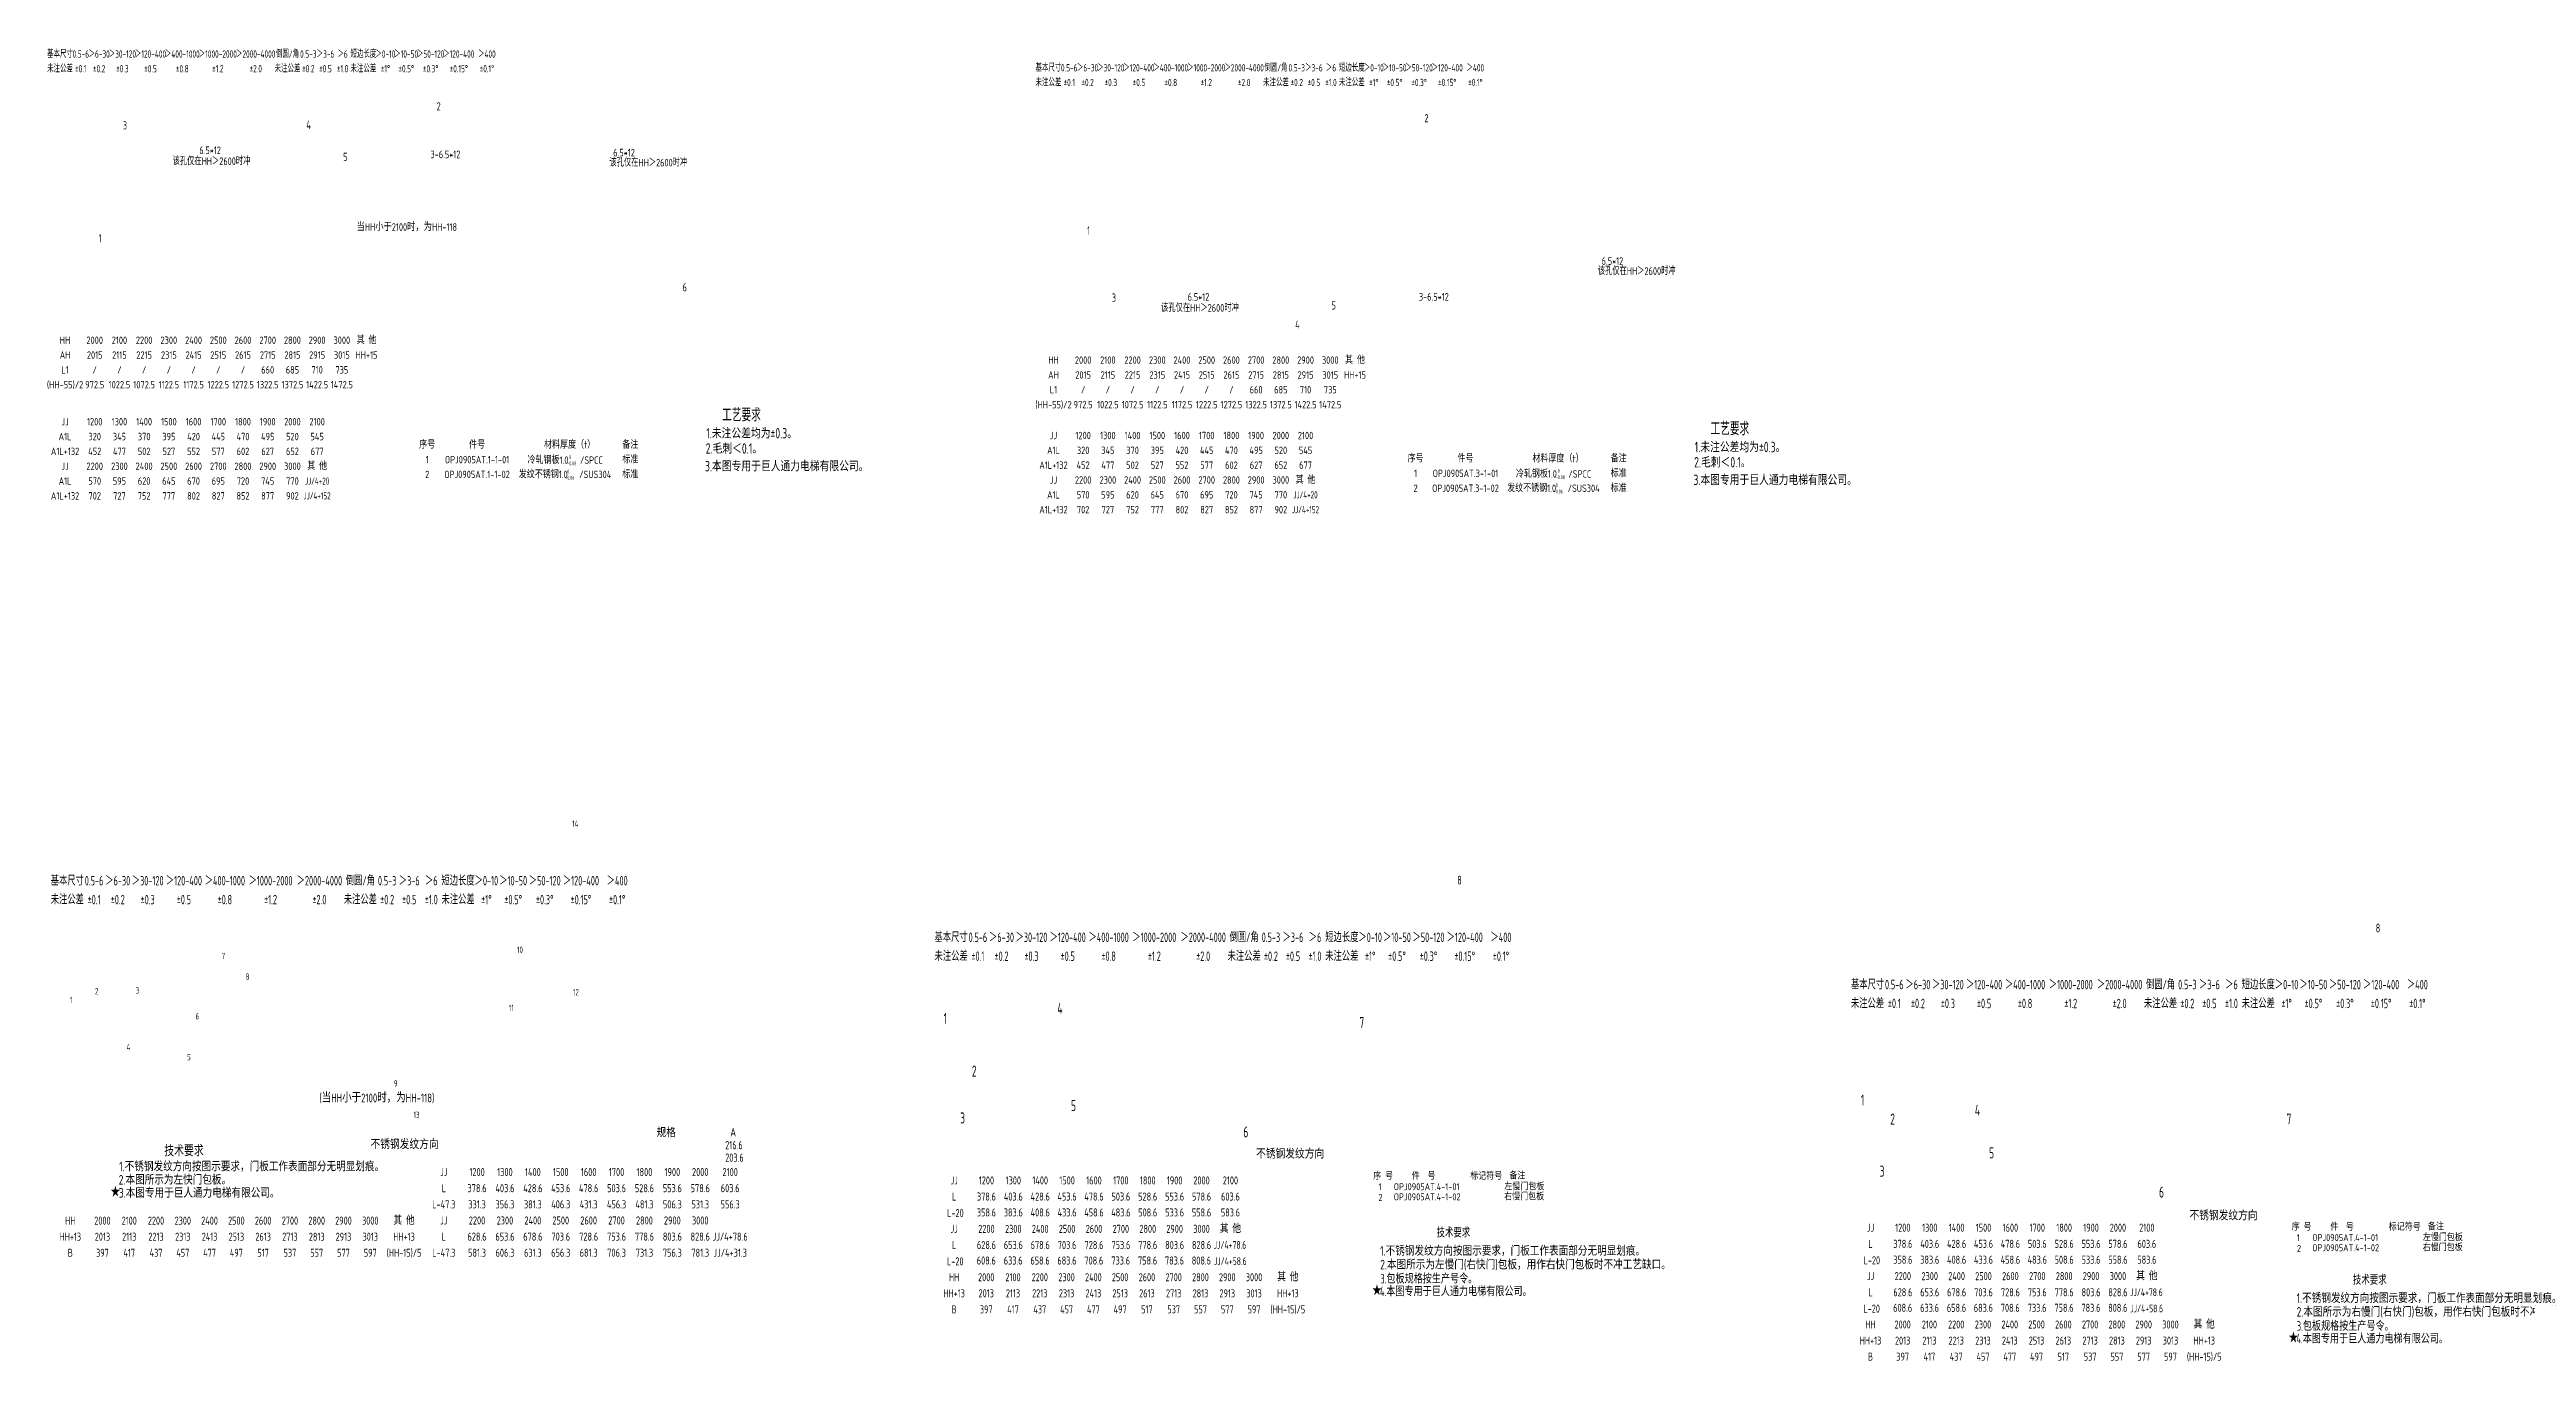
# Model space of a CAD drawing. Header units: inches. Extents: x 14216 to 120088, y -29410 to 23559.
# Drawn here: x 111067 to 120088, y 18782 to 23559 of the extents above; entities that cross this region are included whole.
import ezdxf
from ezdxf.enums import TextEntityAlignment as Align

# ---------------------------------------------------------------- set-up
doc = ezdxf.new("R2010")
doc.units = ezdxf.units.IN
doc.header["$LTSCALE"] = 0.3
doc.header["$MEASUREMENT"] = 0
doc.layers.add('2', color=2, linetype='Continuous')
doc.layers.add('2细实线', color=2, linetype='Continuous')
doc.layers.add('粗实线', color=7, linetype='Continuous', lineweight=30)
doc.styles.add('HZ', font='isocp2.shx', dxfattribs={"width": 0.7, "bigfont": 'hztxt.shx'})

msp = doc.modelspace()

# ---------------------------------------------------------------- texts
at = {"layer": '2', "color": 4, "style": 'HZ', "width": 0.7}
for s, height, p in [('2', 30, (112477.095, 23337.005)), ('3', 30, (111334.421, 23267.649)), ('4', 30, (112002.691, 23269.619)), ('2', 30, (116074.808, 23294.088)), ('5', 30, (112136.752, 23153.13)), ('1', 30, (114845.836, 22884.81)), ('1', 30, (111246.078, 22856.874)), ('6', 30, (113372.775, 22678.019)), ('3', 30, (114936.284, 22640.502)), ('4', 30, (115603.831, 22542.193)), ('5', 30, (115736.509, 22612.131)), ('14', 23.0238, (112970.749, 20728.19)), ('8', 32, (116194.069, 20518.329)), ('8', 32, (119539.042, 20343.725)), ('7', 23.024, (111694.018, 20246.566)), ('10', 23.0238, (112769.998, 20269.319)), ('2', 23.024, (111232.834, 20118.119)), ('3', 23.024, (111381.365, 20121.234)), ('8', 23.024, (111781.702, 20171.769)), ('12', 23.0238, (112973.696, 20114.35)), ('1', 23.024, (111141.536, 20086.542)), ('6', 23.024, (111599.372, 20027.447)), ('11', 23.0238, (112740.306, 20057.382)), ('1', 40, (114323.655, 20010.954)), ('4', 40, (114737.843, 20047.624)), ('7', 40, (115837.549, 19995.806)), ('4', 23.024, (111348.056, 19914.376)), ('5', 23.024, (111568.415, 19878.333)), ('2', 40, (114426.273, 19819.029)), ('9', 23.024, (112321.296, 19782.364)), ('13', 23.0238, (112393.077, 19668.492)), ('3', 40, (114383.825, 19648.226)), ('5', 40, (114787.12, 19693.312)), ('1', 40, (117663.754, 19713.632)), ('2', 40, (117770.989, 19644.162)), ('4', 40, (118079.078, 19677.097)), ('7', 40, (119214.204, 19644.545)), ('6', 40, (115415.054, 19597.303)), ('3', 40, (117732.338, 19454.339)), ('5', 40, (118131.031, 19520.936)), ('6', 40, (118750.029, 19378.333))]:
    msp.add_text(s, height=height, dxfattribs=at).set_placement(p)
at = {"layer": '2', "color": 6, "style": 'HZ'}
for s, height, width, p in [('该孔仅在HH＞2600时冲', 28, 0.7, (111515.38, 23138.093)), ('该孔仅在HH＞2600时冲', 28, 0.7, (113106.237, 23132.961)), ('该孔仅在HH＞2600时冲', 28, 0.7, (116705.994, 22738.251)), ('该孔仅在HH＞2600时冲', 28, 0.7, (115115.137, 22603.907)), ('2.毛刺＜0.1。', 38, 0.75, (113456.914, 22087.178)), ('1.未注公差均为±0.3。', 38, 0.75, (113459.06, 22142.574)), ('1.未注公差均为±0.3。', 38, 0.75, (117058.818, 22092.376)), ('3.本图专用于巨人通力电梯有限公司。', 38, 0.75, (113454.273, 22022.955)), ('3.本图专用于巨人通力电梯有限公司。', 38, 0.75, (117054.03, 21972.757)), ('2.毛刺＜0.1。', 38, 0.75, (117056.672, 22036.98)), ('不锈钢发纹方向', 35, 0.75, (112236.174, 19554.84)), ('1.不锈钢发纹方向按图示要求，门板工作表面部分无明显划痕。', 35, 0.8, (111320.984, 19474.155)), ('不锈钢发纹方向', 35, 0.75, (115461.383, 19520.326)), ('2.本图所示为左快门包板。', 35, 0.8, (111319.111, 19425.719)), ('3.本图专用于巨人通力电梯有限公司。', 35, 0.8, (111319.632, 19377.924)), ('不锈钢发纹方向', 35, 0.75, (118860.716, 19295.635)), ('技术要求', 35, 0.65, (116118.488, 19233.355)), ('1.不锈钢发纹方向按图示要求，门板工作表面部分无明显划痕。', 35, 0.8, (115913.285, 19166.796)), ('2.本图所示为左慢门(右快门)包板，用作右快门包板时不冲工艺缺口。', 35, 0.8, (115913.423, 19116.808)), ('4.本图专用于巨人通力电梯有限公司。', 35, 0.7, (115912.631, 19019.399)), ('3.包板规格按生产号令。', 35, 0.7, (115914.248, 19065.553)), ('技术要求', 35, 0.65, (119456.022, 19061.203)), ('1.不锈钢发纹方向按图示要求，门板工作表面部分无明显划痕。', 35, 0.8, (119250.819, 18994.644)), ('2.本图所示为右慢门(右快门)包板，用作右快门包板时不冲工艺缺口。', 35, 0.8, (119250.957, 18944.655)), ('4.本图专用于巨人通力电梯有限公司。', 35, 0.7, (119250.165, 18847.247)), ('3.包板规格按生产号令。', 35, 0.7, (119251.782, 18893.4))]:
    msp.add_text(s, height=height, dxfattribs=dict(at, width=width)).set_placement(p)
at = {"layer": '2', "color": 6, "style": 'HZ', "width": 0.8}
for s, height, p in [('当HH小于2100时，为HH-118', 28, (112368.311, 22912.487)), ('(当HH小于2100时，为HH-118)', 32, (112259.397, 19741.055))]:
    msp.add_text(s, height=height, dxfattribs=at).set_placement(p, align=Align.MIDDLE_CENTER)
at = {"layer": '2', "style": 'HZ', "width": 0.8}
for s, p in [('序号', (112442.677, 22119.649)), ('件号', (112624.352, 22119.649)), ('材料厚度（t）', (112961.238, 22119.649)), ('备注', (113182.3, 22119.649)), ('2', (112442.677, 22011.649)), ('1', (112442.677, 22065.649)), ('OPJ0905AT.1-1-02', (112624.352, 22011.649)), ('OPJ0905AT.1-1-01', (112624.352, 22065.649)), ('发纹不锈钢1.0   /SUS304 ', (112951.57, 22011.649)), ('冷轧钢板1.0   /SPCC', (112945.056, 22063.709)), ('标准', (113182.3, 22065.649)), ('标准', (113182.3, 22011.649)), ('序号', (116042.434, 22069.451)), ('1', (116042.434, 22015.451)), ('OPJ0905AT.3-1-01', (116224.109, 22015.451)), ('件号', (116224.109, 22069.451)), ('冷轧钢板1.0   /SPCC', (116544.813, 22013.511)), ('材料厚度（t）', (116560.995, 22069.451)), ('标准', (116782.057, 22015.451)), ('备注', (116782.057, 22069.451)), ('2', (116042.434, 21961.451)), ('OPJ0905AT.3-1-02', (116224.109, 21961.451)), ('发纹不锈钢1.0   /SUS304 ', (116551.328, 21961.451)), ('标准', (116782.057, 21961.451))]:
    msp.add_text(s, height=27, dxfattribs=at).set_placement(p, align=Align.MIDDLE_CENTER)
at = {"layer": '2', "style": 'HZ'}
for s, height, width, p in [('规格', 30.4363, 0.85, (113278.117, 19598.506)), ('A', 30.436, 0.85, (113546.462, 19601.216)), ('★', 38, 0.8, (111289.697, 19380.88)), ('序 号', 25.3635, 0.85, (115887.962, 19443.808)), ('1', 25.364, 0.85, (115907.005, 19405.239)), ('OPJ0905AT.4-1-01', 25.36355, 0.85, (115963.007, 19405.239)), ('件  号', 25.3635, 0.85, (116028.534, 19443.808)), ('标记符号', 25.3635, 0.85, (116241.449, 19443.784)), ('右慢门包板', 25.3635, 0.85, (116365.048, 19369.084)), ('左慢门包板', 25.3635, 0.85, (116365.683, 19405.678)), ('备注', 25.3635, 0.85, (116383.894, 19444.927)), ('2 ', 25.3635, 0.85, (115907.067, 19365.994)), ('OPJ0905AT.4-1-02', 25.36355, 0.85, (115962.819, 19368.387)), ('序 号', 25.3635, 0.85, (119233.01, 19258.422)), ('1', 25.364, 0.85, (119252.052, 19219.852)), ('OPJ0905AT.4-1-01', 25.36355, 0.85, (119308.054, 19219.852)), ('件  号', 25.3635, 0.85, (119373.582, 19258.422)), ('标记符号', 25.3635, 0.85, (119586.497, 19258.397)), ('左慢门包板', 25.3635, 0.85, (119710.731, 19220.291)), ('备注', 25.3635, 0.85, (119728.941, 19259.541)), ('2 ', 25.3635, 0.85, (119252.115, 19180.607)), ('OPJ0905AT.4-1-02', 25.36355, 0.85, (119307.867, 19183)), ('右慢门包板', 25.3635, 0.85, (119710.095, 19183.697)), ('★', 38, 0.8, (115884.184, 19022.124)), ('★', 38, 0.8, (119221.717, 18849.972))]:
    msp.add_text(s, height=height, dxfattribs=dict(at, width=width)).set_placement(p)
at = {"layer": '2', "color": 6, "char_height": 28, "attachment_point": 5, "style": 'HZ'}
for s, insert in [('\\A1;6.5*12', (111651.992, 23191.987)), ('\\A1;3-6.5*12', (112509.066, 23177.052)), ('\\A1;6.5*12', (113159.552, 23183.396)), ('\\A1;6.5*12', (116759.309, 22788.686)), ('\\A1;6.5*12', (115251.749, 22657.802)), ('\\A1;3-6.5*12', (116108.824, 22658.142))]:
    msp.add_mtext(s, dxfattribs=dict(at, insert=insert))
at = {"layer": '2', "attachment_point": 1, "style": 'HZ'}
for s, insert, char_height in [(' 0\\P-0.06', (112945.939, 22029.123), 13.728), (' 0\\P-0.08', (112953.163, 22081.561), 13.728), (' 0\\P-0.08', (116552.92, 22031.363), 13.728), (' 0\\P-0.06', (116545.697, 21978.925), 13.728), ('216.6', (113528.16, 19584.696), 30.4363), ('203.6', (113528.16, 19539.042), 30.4363)]:
    msp.add_mtext(s, dxfattribs=dict(at, insert=insert, char_height=char_height))
at = {"layer": '2细实线', "linetype": 'ByBlock', "style": 'HZ', "width": 0.65}
for s, height, p in [('基本尺寸', 26.73, (111105.366, 23542.506)), ('0.5-6', 26.73, (111181.101, 23542.506)), ('＞6-30', 26.73, (111247.926, 23542.506)), ('＞30-120', 26.73, (111332.571, 23542.506)), ('＞120-400', 26.73, (111435.036, 23542.506)), ('＞400-1000', 26.73, (111550.866, 23542.506)), ('＞1000-2000', 26.73, (111680.061, 23542.506)), ('＞2000-4000', 26.73, (111818.166, 23542.506)), ('倒圆/角', 26.73, (111933.996, 23542.506)), ('0.5-3', 26.73, (112009.731, 23542.506)), ('＞3-6', 26.73, (112072.101, 23542.506)), ('＞6', 26.73, (112134.471, 23542.506)), ('短边长度', 26.73, (112210.206, 23542.506)), ('＞0-10', 26.73, (112290.396, 23542.506)), ('＞10-50', 26.73, (112366.131, 23542.506)), ('＞50-120', 26.73, (112455.231, 23542.506)), ('＞120-400', 26.73, (112557.696, 23542.506)), ('＞400', 26.73, (112660.161, 23542.506)), ('未注公差', 26.73, (111105.366, 23489.046)), ('%%p0.1', 26.73, (111181.101, 23489.046)), ('%%p0.2', 26.73, (111247.926, 23489.046)), ('%%p0.3', 26.73, (111332.571, 23489.046)), ('%%p0.5', 26.73, (111435.036, 23489.046)), ('%%p0.8', 26.73, (111550.866, 23489.046)), ('%%p1.2', 26.73, (111680.061, 23489.046)), ('%%p2.0', 26.73, (111818.166, 23489.046)), ('未注公差', 26.73, (111933.996, 23489.046)), ('%%p0.2', 26.73, (112009.731, 23489.046)), ('%%p0.5', 26.73, (112072.101, 23489.046)), ('%%p1.0', 26.73, (112134.471, 23489.046)), ('未注公差', 26.73, (112210.206, 23489.046)), ('%%p1%%d', 26.73, (112290.396, 23489.046)), ('%%p0.5%%d', 26.73, (112366.131, 23489.046)), ('%%p0.3%%d', 26.73, (112455.231, 23489.046)), ('%%p0.15%%d', 26.73, (112557.696, 23489.046)), ('%%p0.1%%d', 26.73, (112660.161, 23489.046)), ('未注公差', 26.73, (114705.124, 23438.848)), ('基本尺寸', 26.73, (114705.124, 23492.308)), ('0.5-6', 26.73, (114780.859, 23492.308)), ('＞6-30', 26.73, (114847.684, 23492.308)), ('＞30-120', 26.73, (114932.329, 23492.308)), ('＞120-400', 26.73, (115034.794, 23492.308)), ('＞400-1000', 26.73, (115150.624, 23492.308)), ('＞1000-2000', 26.73, (115279.819, 23492.308)), ('＞2000-4000', 26.73, (115417.924, 23492.308)), ('未注公差', 26.73, (115533.754, 23438.848)), ('倒圆/角', 26.73, (115533.754, 23492.308)), ('0.5-3', 26.73, (115609.489, 23492.308)), ('＞3-6', 26.73, (115671.859, 23492.308)), ('＞6', 26.73, (115734.229, 23492.308)), ('未注公差', 26.73, (115809.964, 23438.848)), ('短边长度', 26.73, (115809.964, 23492.308)), ('＞0-10', 26.73, (115890.154, 23492.308)), ('＞10-50', 26.73, (115965.889, 23492.308)), ('＞50-120', 26.73, (116054.989, 23492.308)), ('＞120-400', 26.73, (116157.454, 23492.308)), ('＞400', 26.73, (116259.919, 23492.308)), ('%%p0.1', 26.73, (114780.859, 23438.848)), ('%%p0.2', 26.73, (114847.684, 23438.848)), ('%%p0.3', 26.73, (114932.329, 23438.848)), ('%%p0.5', 26.73, (115034.794, 23438.848)), ('%%p0.8', 26.73, (115150.624, 23438.848)), ('%%p1.2', 26.73, (115279.819, 23438.848)), ('%%p2.0', 26.73, (115417.924, 23438.848)), ('%%p0.2', 26.73, (115609.489, 23438.848)), ('%%p0.5', 26.73, (115671.859, 23438.848)), ('%%p1.0', 26.73, (115734.229, 23438.848)), ('%%p1%%d', 26.73, (115890.154, 23438.848)), ('%%p0.5%%d', 26.73, (115965.889, 23438.848)), ('%%p0.3%%d', 26.73, (116054.989, 23438.848)), ('%%p0.15%%d', 26.73, (116157.454, 23438.848)), ('%%p0.1%%d', 26.73, (116259.919, 23438.848)), ('未注公差', 34.4278, (111132.012, 20463.427)), ('基本尺寸', 34.4278, (111132.012, 20532.283)), ('0.5-6', 34.4278, (111229.557, 20532.283)), ('%%p0.1', 34.4278, (111229.557, 20463.427)), ('＞6-30', 34.4278, (111315.626, 20532.283)), ('%%p0.2', 34.4278, (111315.626, 20463.427)), ('＞30-120', 34.4278, (111424.648, 20532.283)), ('%%p0.3', 34.4278, (111424.648, 20463.427)), ('＞120-400', 34.4278, (111556.621, 20532.283)), ('%%p0.5', 34.4278, (111556.621, 20463.427)), ('＞400-1000', 34.4278, (111705.808, 20532.283)), ('%%p0.8', 34.4278, (111705.808, 20463.427)), ('＞1000-2000', 34.4278, (111872.208, 20532.283)), ('%%p1.2', 34.4278, (111872.208, 20463.427)), ('＞2000-4000', 34.4278, (112050.085, 20532.283)), ('%%p2.0', 34.4278, (112050.085, 20463.427)), ('未注公差', 34.4278, (112199.272, 20463.427)), ('倒圆/角', 34.4278, (112199.272, 20532.283)), ('0.5-3', 34.4278, (112296.817, 20532.283)), ('%%p0.2', 34.4278, (112296.817, 20463.427)), ('＞3-6', 34.4278, (112377.149, 20532.283)), ('%%p0.5', 34.4278, (112377.149, 20463.427)), ('%%p1.0', 34.4278, (112457.48, 20463.427)), ('＞6', 34.4278, (112457.48, 20532.283)), ('未注公差', 34.4278, (112555.026, 20463.427)), ('短边长度', 34.4278, (112555.026, 20532.283)), ('＞0-10', 34.4278, (112658.309, 20532.283)), ('%%p1%%d', 34.4278, (112658.309, 20463.427)), ('＞10-50', 34.4278, (112755.854, 20532.283)), ('%%p0.5%%d', 34.4278, (112755.854, 20463.427)), ('＞50-120', 34.4278, (112870.613, 20532.283)), ('%%p0.3%%d', 34.4278, (112870.613, 20463.427)), ('＞120-400', 34.4278, (113002.587, 20532.283)), ('%%p0.15%%d', 34.4278, (113002.587, 20463.427)), ('＞400', 34.4278, (113134.56, 20532.283)), ('%%p0.1%%d', 34.4278, (113134.56, 20463.427)), ('基本尺寸', 34.4278, (114350.674, 20326.232)), ('0.5-6', 34.4278, (114448.22, 20326.232)), ('＞6-30', 34.4278, (114534.289, 20326.232)), ('＞30-120', 34.4278, (114643.31, 20326.232)), ('＞120-400', 34.4278, (114775.283, 20326.232)), ('＞400-1000', 34.4278, (114924.47, 20326.232)), ('＞1000-2000', 34.4278, (115090.871, 20326.232)), ('＞2000-4000', 34.4278, (115268.748, 20326.232)), ('倒圆/角', 34.4278, (115417.935, 20326.232)), ('0.5-3', 34.4278, (115515.48, 20326.232)), ('＞3-6', 34.4278, (115595.812, 20326.232)), ('＞6', 34.4278, (115676.143, 20326.232)), ('短边长度', 34.4278, (115773.688, 20326.232)), ('＞0-10', 34.4278, (115876.972, 20326.232)), ('＞10-50', 34.4278, (115974.517, 20326.232)), ('＞50-120', 34.4278, (116089.276, 20326.232)), ('＞120-400', 34.4278, (116221.249, 20326.232)), ('＞400', 34.4278, (116353.222, 20326.232)), ('未注公差', 34.4278, (114350.674, 20257.376)), ('%%p0.1', 34.4278, (114448.22, 20257.376)), ('%%p0.2', 34.4278, (114534.289, 20257.376)), ('%%p0.3', 34.4278, (114643.31, 20257.376)), ('%%p0.5', 34.4278, (114775.283, 20257.376)), ('%%p0.8', 34.4278, (114924.47, 20257.376)), ('%%p1.2', 34.4278, (115090.871, 20257.376)), ('%%p2.0', 34.4278, (115268.748, 20257.376)), ('未注公差', 34.4278, (115417.935, 20257.376)), ('%%p0.2', 34.4278, (115515.48, 20257.376)), ('%%p0.5', 34.4278, (115595.812, 20257.376)), ('%%p1.0', 34.4278, (115676.143, 20257.376)), ('未注公差', 34.4278, (115773.688, 20257.376)), ('%%p1%%d', 34.4278, (115876.972, 20257.376)), ('%%p0.5%%d', 34.4278, (115974.517, 20257.376)), ('%%p0.3%%d', 34.4278, (116089.276, 20257.376)), ('%%p0.15%%d', 34.4278, (116221.249, 20257.376)), ('%%p0.1%%d', 34.4278, (116353.222, 20257.376)), ('基本尺寸', 34.4278, (117688.208, 20154.08)), ('0.5-6', 34.4278, (117785.753, 20154.08)), ('＞6-30', 34.4278, (117871.823, 20154.08)), ('＞30-120', 34.4278, (117980.844, 20154.08)), ('＞120-400', 34.4278, (118112.817, 20154.08)), ('＞400-1000', 34.4278, (118262.004, 20154.08)), ('＞1000-2000', 34.4278, (118428.405, 20154.08)), ('＞2000-4000', 34.4278, (118606.282, 20154.08)), ('倒圆/角', 34.4278, (118755.468, 20154.08)), ('0.5-3', 34.4278, (118853.014, 20154.08)), ('＞3-6', 34.4278, (118933.345, 20154.08)), ('＞6', 34.4278, (119013.677, 20154.08)), ('短边长度', 34.4278, (119111.222, 20154.08)), ('＞0-10', 34.4278, (119214.505, 20154.08)), ('＞10-50', 34.4278, (119312.051, 20154.08)), ('＞50-120', 34.4278, (119426.81, 20154.08)), ('＞120-400', 34.4278, (119558.783, 20154.08)), ('＞400', 34.4278, (119690.756, 20154.08)), ('未注公差', 34.4278, (117688.208, 20085.224)), ('%%p0.1', 34.4278, (117785.753, 20085.224)), ('%%p0.2', 34.4278, (117871.823, 20085.224)), ('%%p0.3', 34.4278, (117980.844, 20085.224)), ('%%p0.5', 34.4278, (118112.817, 20085.224)), ('%%p0.8', 34.4278, (118262.004, 20085.224)), ('%%p1.2', 34.4278, (118428.405, 20085.224)), ('%%p2.0', 34.4278, (118606.282, 20085.224)), ('未注公差', 34.4278, (118755.468, 20085.224)), ('%%p0.2', 34.4278, (118853.014, 20085.224)), ('%%p0.5', 34.4278, (118933.345, 20085.224)), ('%%p1.0', 34.4278, (119013.677, 20085.224)), ('未注公差', 34.4278, (119111.222, 20085.224)), ('%%p1%%d', 34.4278, (119214.505, 20085.224)), ('%%p0.5%%d', 34.4278, (119312.051, 20085.224)), ('%%p0.3%%d', 34.4278, (119426.81, 20085.224)), ('%%p0.15%%d', 34.4278, (119558.783, 20085.224)), ('%%p0.1%%d', 34.4278, (119690.756, 20085.224))]:
    msp.add_text(s, height=height, dxfattribs=at).set_placement(p, align=Align.MIDDLE_CENTER)
at = {"layer": '2细实线', "style": 'HZ'}
for s, height, width, p in [('HH', 27, 0.8, (111123.816, 22500.433)), ('2000', 27, 0.8, (111231.816, 22500.433)), ('2100', 27, 0.8, (111321.816, 22500.433)), ('2200', 27, 0.8, (111411.816, 22500.433)), ('2300', 27, 0.8, (111501.816, 22500.433)), ('2400', 27, 0.8, (111591.816, 22500.433)), ('2500', 27, 0.8, (111681.816, 22500.433)), ('2600', 27, 0.8, (111771.816, 22500.433)), ('2700', 27, 0.8, (111861.816, 22500.433)), ('2800', 27, 0.8, (111951.816, 22500.433)), ('2900', 27, 0.8, (112041.816, 22500.433)), ('3000', 27, 0.8, (112131.816, 22500.433)), ('其 他', 27, 0.8, (112221.816, 22500.433)), ('AH', 27, 0.8, (111123.816, 22446.433)), ('L1', 27, 0.8, (111123.816, 22392.433)), ('2015', 27, 0.8, (111231.816, 22446.433)), ('/', 27, 0.8, (111231.816, 22392.433)), ('2115', 27, 0.8, (111321.816, 22446.433)), ('/', 27, 0.8, (111321.816, 22392.433)), ('2215', 27, 0.8, (111411.816, 22446.433)), ('/', 27, 0.8, (111411.816, 22392.433)), ('2315', 27, 0.8, (111501.816, 22446.433)), ('/', 27, 0.8, (111501.816, 22392.433)), ('2415', 27, 0.8, (111591.816, 22446.433)), ('/', 27, 0.8, (111591.816, 22392.433)), ('2515', 27, 0.8, (111681.816, 22446.433)), ('/', 27, 0.8, (111681.816, 22392.433)), ('2615', 27, 0.8, (111771.816, 22446.433)), ('/', 27, 0.8, (111771.816, 22392.433)), ('2715', 27, 0.8, (111861.816, 22446.433)), ('660', 27, 0.8, (111861.816, 22392.433)), ('2815', 27, 0.8, (111951.816, 22446.433)), ('685', 27, 0.8, (111951.816, 22392.433)), ('2915', 27, 0.8, (112041.816, 22446.433)), ('710', 27, 0.8, (112041.816, 22392.433)), ('3015', 27, 0.8, (112131.816, 22446.433)), ('735', 27, 0.8, (112131.816, 22392.433)), ('HH+15', 27, 0.8, (112221.816, 22446.433)), ('AH', 27, 0.8, (114723.574, 22373.932)), ('HH', 27, 0.8, (114723.574, 22427.932)), ('2000', 27, 0.8, (114831.574, 22427.932)), ('2015', 27, 0.8, (114831.574, 22373.932)), ('2100', 27, 0.8, (114921.574, 22427.932)), ('2115', 27, 0.8, (114921.574, 22373.932)), ('2200', 27, 0.8, (115011.573, 22427.932)), ('2215', 27, 0.8, (115011.573, 22373.932)), ('2300', 27, 0.8, (115101.573, 22427.932)), ('2315', 27, 0.8, (115101.573, 22373.932)), ('2400', 27, 0.8, (115191.573, 22427.932)), ('2415', 27, 0.8, (115191.573, 22373.932)), ('2500', 27, 0.8, (115281.573, 22427.932)), ('2515', 27, 0.8, (115281.573, 22373.932)), ('2600', 27, 0.8, (115371.573, 22427.932)), ('2615', 27, 0.8, (115371.573, 22373.932)), ('2700', 27, 0.8, (115461.573, 22427.932)), ('2715', 27, 0.8, (115461.573, 22373.932)), ('2800', 27, 0.8, (115551.573, 22427.932)), ('2815', 27, 0.8, (115551.573, 22373.932)), ('2900', 27, 0.8, (115641.573, 22427.932)), ('2915', 27, 0.8, (115641.573, 22373.932)), ('3000', 27, 0.8, (115731.573, 22427.932)), ('3015', 27, 0.8, (115731.573, 22373.932)), ('HH+15', 27, 0.8, (115821.573, 22373.932)), ('其 他', 27, 0.8, (115821.573, 22427.932)), ('(HH-55)/2', 27, 0.8, (111123.816, 22338.433)), ('972.5', 27, 0.8, (111231.816, 22338.433)), ('1022.5', 27, 0.8, (111321.816, 22338.433)), ('1072.5', 27, 0.8, (111411.816, 22338.433)), ('1122.5', 27, 0.8, (111501.816, 22338.433)), ('1172.5', 27, 0.8, (111591.816, 22338.433)), ('1222.5', 27, 0.8, (111681.816, 22338.433)), ('1272.5', 27, 0.8, (111771.816, 22338.433)), ('1322.5', 27, 0.8, (111861.816, 22338.433)), ('1372.5', 27, 0.8, (111951.816, 22338.433)), ('1422.5', 27, 0.8, (112041.816, 22338.433)), ('1472.5', 27, 0.8, (112131.816, 22338.433)), ('(HH-55)/2', 27, 0.8, (114723.574, 22265.932)), ('L1', 27, 0.8, (114723.574, 22319.932)), ('/', 27, 0.8, (114831.574, 22319.932)), ('/', 27, 0.8, (114921.574, 22319.932)), ('/', 27, 0.8, (115011.573, 22319.932)), ('/', 27, 0.8, (115101.573, 22319.932)), ('/', 27, 0.8, (115191.573, 22319.932)), ('/', 27, 0.8, (115281.573, 22319.932)), ('/', 27, 0.8, (115371.573, 22319.932)), ('660', 27, 0.8, (115461.573, 22319.932)), ('685', 27, 0.8, (115551.573, 22319.932)), ('710', 27, 0.8, (115641.573, 22319.932)), ('735', 27, 0.8, (115731.573, 22319.932)), ('JJ', 27, 0.8, (111123.816, 22203.63)), ('1200', 27, 0.8, (111231.816, 22203.63)), ('1300', 27, 0.8, (111321.816, 22203.63)), ('1400', 27, 0.8, (111411.816, 22203.63)), ('1500', 27, 0.8, (111501.816, 22203.63)), ('1600', 27, 0.8, (111591.816, 22203.63)), ('1700', 27, 0.8, (111681.816, 22203.63)), ('1800', 27, 0.8, (111771.816, 22203.63)), ('1900', 27, 0.8, (111861.816, 22203.63)), ('2000', 27, 0.8, (111951.816, 22203.63)), ('2100', 27, 0.8, (112041.816, 22203.63)), ('972.5', 27, 0.8, (114831.574, 22265.932)), ('1022.5', 27, 0.8, (114921.574, 22265.932)), ('1072.5', 27, 0.8, (115011.573, 22265.932)), ('1122.5', 27, 0.8, (115101.573, 22265.932)), ('1172.5', 27, 0.8, (115191.573, 22265.932)), ('1222.5', 27, 0.8, (115281.573, 22265.932)), ('1272.5', 27, 0.8, (115371.573, 22265.932)), ('1322.5', 27, 0.8, (115461.573, 22265.932)), ('1372.5', 27, 0.8, (115551.573, 22265.932)), ('1422.5', 27, 0.8, (115641.573, 22265.932)), ('1472.5', 27, 0.8, (115731.573, 22265.932)), ('A1L+132', 27, 0.8, (111123.816, 22095.63)), ('A1L', 27, 0.8, (111123.816, 22149.63)), ('452', 27, 0.8, (111231.816, 22095.63)), ('320', 27, 0.8, (111231.816, 22149.63)), ('345', 27, 0.8, (111321.816, 22149.63)), ('477', 27, 0.8, (111321.816, 22095.63)), ('370', 27, 0.8, (111411.816, 22149.63)), ('502', 27, 0.8, (111411.816, 22095.63)), ('395', 27, 0.8, (111501.816, 22149.63)), ('527', 27, 0.8, (111501.816, 22095.63)), ('420', 27, 0.8, (111591.816, 22149.63)), ('552', 27, 0.8, (111591.816, 22095.63)), ('445', 27, 0.8, (111681.816, 22149.63)), ('577', 27, 0.8, (111681.816, 22095.63)), ('470', 27, 0.8, (111771.816, 22149.63)), ('602', 27, 0.8, (111771.816, 22095.63)), ('495', 27, 0.8, (111861.816, 22149.63)), ('627', 27, 0.8, (111861.816, 22095.63)), ('652', 27, 0.8, (111951.816, 22095.63)), ('520', 27, 0.8, (111951.816, 22149.63)), ('545', 27, 0.8, (112041.816, 22149.63)), ('677', 27, 0.8, (112041.816, 22095.63)), ('A1L', 27, 0.8, (114723.574, 22099.432)), ('JJ', 27, 0.8, (114723.574, 22153.432)), ('1200', 27, 0.8, (114831.574, 22153.432)), ('320', 27, 0.8, (114831.574, 22099.432)), ('1300', 27, 0.8, (114921.574, 22153.432)), ('345', 27, 0.8, (114921.574, 22099.432)), ('1400', 27, 0.8, (115011.573, 22153.432)), ('370', 27, 0.8, (115011.573, 22099.432)), ('1500', 27, 0.8, (115101.573, 22153.432)), ('395', 27, 0.8, (115101.573, 22099.432)), ('1600', 27, 0.8, (115191.573, 22153.432)), ('420', 27, 0.8, (115191.573, 22099.432)), ('1700', 27, 0.8, (115281.573, 22153.432)), ('445', 27, 0.8, (115281.573, 22099.432)), ('1800', 27, 0.8, (115371.573, 22153.432)), ('470', 27, 0.8, (115371.573, 22099.432)), ('1900', 27, 0.8, (115461.573, 22153.432)), ('495', 27, 0.8, (115461.573, 22099.432)), ('2000', 27, 0.8, (115551.573, 22153.432)), ('520', 27, 0.8, (115551.573, 22099.432)), ('2100', 27, 0.8, (115641.573, 22153.432)), ('545', 27, 0.8, (115641.573, 22099.432)), ('JJ', 27, 0.8, (111123.816, 22041.63)), ('2200', 27, 0.8, (111231.816, 22041.63)), ('2300', 27, 0.8, (111321.816, 22041.568)), ('2400', 27, 0.8, (111411.816, 22041.568)), ('2500', 27, 0.8, (111501.816, 22041.568)), ('2600', 27, 0.8, (111591.816, 22041.568)), ('2700', 27, 0.8, (111681.816, 22041.63)), ('2800', 27, 0.8, (111771.816, 22041.63)), ('2900', 27, 0.8, (111861.816, 22041.63)), ('3000', 27, 0.8, (111951.816, 22041.63)), ('其 他', 27, 0.8, (112041.816, 22041.63)), ('A1L+132', 27, 0.8, (114723.574, 22045.432)), ('452', 27, 0.8, (114831.574, 22045.432)), ('477', 27, 0.8, (114921.574, 22045.432)), ('502', 27, 0.8, (115011.573, 22045.432)), ('527', 27, 0.8, (115101.573, 22045.432)), ('552', 27, 0.8, (115191.573, 22045.432)), ('577', 27, 0.8, (115281.573, 22045.432)), ('602', 27, 0.8, (115371.573, 22045.432)), ('627', 27, 0.8, (115461.573, 22045.432)), ('652', 27, 0.8, (115551.573, 22045.432)), ('677', 27, 0.8, (115641.573, 22045.432)), ('A1L+132', 27, 0.8, (111123.816, 21933.63)), ('A1L', 27, 0.8, (111123.816, 21987.63)), ('570', 27, 0.8, (111231.816, 21987.63)), ('702', 27, 0.8, (111231.816, 21933.63)), ('595', 27, 0.8, (111321.816, 21987.568)), ('727', 27, 0.8, (111321.816, 21933.568)), ('752', 27, 0.8, (111411.816, 21933.568)), ('620', 27, 0.8, (111411.816, 21987.568)), ('645', 27, 0.8, (111501.816, 21987.568)), ('777', 27, 0.8, (111501.816, 21933.568)), ('670', 27, 0.8, (111591.816, 21987.568)), ('802', 27, 0.8, (111591.816, 21933.568)), ('695', 27, 0.8, (111681.816, 21987.63)), ('827', 27, 0.8, (111681.816, 21933.63)), ('852', 27, 0.8, (111771.816, 21933.63)), ('720', 27, 0.8, (111771.816, 21987.63)), ('745', 27, 0.8, (111861.816, 21987.63)), ('877', 27, 0.8, (111861.816, 21933.63)), ('770', 27, 0.8, (111951.816, 21987.63)), ('902', 27, 0.8, (111951.816, 21933.63)), ('JJ/4+152', 25.8823, 0.65, (112041.816, 21933.63)), ('JJ/4+20', 25.8823, 0.65, (112041.816, 21987.63)), ('A1L', 27, 0.8, (114723.574, 21937.432)), ('JJ', 27, 0.8, (114723.574, 21991.432)), ('2200', 27, 0.8, (114831.574, 21991.432)), ('570', 27, 0.8, (114831.574, 21937.432)), ('2300', 27, 0.8, (114921.574, 21991.37)), ('595', 27, 0.8, (114921.574, 21937.37)), ('2400', 27, 0.8, (115011.573, 21991.37)), ('620', 27, 0.8, (115011.573, 21937.37)), ('2500', 27, 0.8, (115101.573, 21991.37)), ('645', 27, 0.8, (115101.573, 21937.37)), ('2600', 27, 0.8, (115191.573, 21991.37)), ('670', 27, 0.8, (115191.573, 21937.37)), ('2700', 27, 0.8, (115281.573, 21991.432)), ('695', 27, 0.8, (115281.573, 21937.432)), ('2800', 27, 0.8, (115371.573, 21991.432)), ('720', 27, 0.8, (115371.573, 21937.432)), ('2900', 27, 0.8, (115461.573, 21991.432)), ('745', 27, 0.8, (115461.573, 21937.432)), ('3000', 27, 0.8, (115551.573, 21991.432)), ('770', 27, 0.8, (115551.573, 21937.432)), ('JJ/4+20', 25.8823, 0.65, (115641.573, 21937.432)), ('其 他', 27, 0.8, (115641.573, 21991.432)), ('A1L+132', 27, 0.8, (114723.574, 21883.432)), ('702', 27, 0.8, (114831.574, 21883.432)), ('727', 27, 0.8, (114921.574, 21883.37)), ('752', 27, 0.8, (115011.573, 21883.37)), ('777', 27, 0.8, (115101.573, 21883.37)), ('802', 27, 0.8, (115191.573, 21883.37)), ('827', 27, 0.8, (115281.573, 21883.432)), ('852', 27, 0.8, (115371.573, 21883.432)), ('877', 27, 0.8, (115461.573, 21883.432)), ('902', 27, 0.8, (115551.573, 21883.432)), ('JJ/4+152', 25.8823, 0.65, (115641.573, 21883.432)), ('JJ', 29.376, 0.8, (114361.839, 19440.871)), ('L', 29.376, 0.8, (114361.839, 19382.119)), ('378.6', 29.376, 0.8, (114479.343, 19382.119)), ('1200', 29.376, 0.8, (114479.343, 19440.871)), ('403.6', 29.376, 0.8, (114577.263, 19382.119)), ('1300', 29.376, 0.8, (114577.263, 19440.871)), ('428.6', 29.376, 0.8, (114675.183, 19382.119)), ('1400', 29.376, 0.8, (114675.183, 19440.871)), ('453.6', 29.376, 0.8, (114773.103, 19382.119)), ('1500', 29.376, 0.8, (114773.103, 19440.871)), ('478.6', 29.376, 0.8, (114871.023, 19382.119)), ('1600', 29.376, 0.8, (114871.023, 19440.871)), ('503.6', 29.376, 0.8, (114968.943, 19382.119)), ('1700', 29.376, 0.8, (114968.943, 19440.871)), ('528.6', 29.376, 0.8, (115066.863, 19382.119)), ('1800', 29.376, 0.8, (115066.863, 19440.871)), ('553.6', 29.376, 0.8, (115164.783, 19382.119)), ('1900', 29.376, 0.8, (115164.783, 19440.871)), ('578.6', 29.376, 0.8, (115262.703, 19382.119)), ('2000', 29.376, 0.8, (115262.703, 19440.871)), ('603.6', 29.376, 0.8, (115368.043, 19382.119)), ('2100', 29.376, 0.8, (115368.043, 19440.871)), ('HH', 29.2613, 0.8, (111142.904, 19294.428)), ('2000', 29.2613, 0.8, (111259.949, 19294.428)), ('2100', 29.2613, 0.8, (111357.487, 19294.428)), ('2200', 29.2613, 0.8, (111455.024, 19294.428)), ('2300', 29.2613, 0.8, (111552.562, 19294.428)), ('2400', 29.2613, 0.8, (111650.099, 19294.428)), ('2500', 29.2613, 0.8, (111747.637, 19294.428)), ('2600', 29.2613, 0.8, (111845.174, 19294.428)), ('2700', 29.2613, 0.8, (111942.712, 19294.428)), ('2800', 29.2613, 0.8, (112040.249, 19294.428)), ('2900', 29.2613, 0.8, (112137.787, 19294.428)), ('3000', 29.2613, 0.8, (112235.324, 19294.428)), ('其 他', 29.2613, 0.8, (112358.362, 19294.428)), ('L-20', 29.376, 0.8, (114366.443, 19322.105)), ('358.6', 29.376, 0.8, (114479.343, 19324.217)), ('383.6', 29.376, 0.8, (114577.263, 19324.217)), ('408.6', 29.376, 0.8, (114675.183, 19324.217)), ('433.6', 29.376, 0.8, (114773.103, 19324.217)), ('458.6', 29.376, 0.8, (114871.023, 19324.217)), ('483.6', 29.376, 0.8, (114968.943, 19324.217)), ('508.6', 29.376, 0.8, (115066.863, 19324.217)), ('533.6', 29.376, 0.8, (115164.783, 19324.217)), ('558.6', 29.376, 0.8, (115262.703, 19324.217)), ('583.6', 29.376, 0.8, (115368.043, 19324.217)), ('HH+13', 29.2613, 0.8, (111142.904, 19235.906)), ('2013', 29.2613, 0.8, (111259.949, 19235.906)), ('2113', 29.2613, 0.8, (111357.487, 19235.906)), ('2213', 29.2613, 0.8, (111455.024, 19235.906)), ('2313', 29.2613, 0.8, (111552.562, 19235.906)), ('2413', 29.2613, 0.8, (111650.099, 19235.906)), ('2513', 29.2613, 0.8, (111747.637, 19235.906)), ('2613', 29.2613, 0.8, (111845.174, 19235.906)), ('2713', 29.2613, 0.8, (111942.712, 19235.906)), ('2813', 29.2613, 0.8, (112040.249, 19235.906)), ('2913', 29.2613, 0.8, (112137.787, 19235.906)), ('3013', 29.2613, 0.8, (112235.324, 19235.906)), ('HH+13', 29.2613, 0.8, (112358.362, 19235.906)), ('JJ', 29.376, 0.8, (114361.839, 19264.567)), ('L', 29.376, 0.8, (114361.839, 19205.815)), ('628.6', 29.376, 0.8, (114479.343, 19205.815)), ('2200', 29.376, 0.8, (114479.343, 19264.567)), ('653.6', 29.376, 0.8, (114577.263, 19205.747)), ('2300', 29.376, 0.8, (114577.263, 19264.499)), ('678.6', 29.376, 0.8, (114675.183, 19205.747)), ('2400', 29.376, 0.8, (114675.183, 19264.499)), ('703.6', 29.376, 0.8, (114773.103, 19205.747)), ('2500', 29.376, 0.8, (114773.103, 19264.499)), ('728.6', 29.376, 0.8, (114871.023, 19205.747)), ('2600', 29.376, 0.8, (114871.023, 19264.499)), ('753.6', 29.376, 0.8, (114968.943, 19205.815)), ('2700', 29.376, 0.8, (114968.943, 19264.567)), ('778.6', 29.376, 0.8, (115066.863, 19205.815)), ('2800', 29.376, 0.8, (115066.863, 19264.567)), ('803.6', 29.376, 0.8, (115164.783, 19205.815)), ('2900', 29.376, 0.8, (115164.783, 19264.567)), ('828.6', 29.376, 0.8, (115262.703, 19205.815)), ('3000', 29.376, 0.8, (115262.703, 19264.567)), ('JJ/4+78.6', 28.16, 0.65, (115366.304, 19205.815)), ('其 他', 29.376, 0.8, (115368.043, 19264.567)), ('JJ', 29.376, 0.8, (117699.372, 19268.718)), ('L', 29.376, 0.8, (117699.372, 19209.966)), ('378.6', 29.376, 0.8, (117816.876, 19209.966)), ('1200', 29.376, 0.8, (117816.876, 19268.718)), ('403.6', 29.376, 0.8, (117914.796, 19209.966)), ('1300', 29.376, 0.8, (117914.796, 19268.718)), ('428.6', 29.376, 0.8, (118012.716, 19209.966)), ('1400', 29.376, 0.8, (118012.716, 19268.718)), ('453.6', 29.376, 0.8, (118110.636, 19209.966)), ('1500', 29.376, 0.8, (118110.636, 19268.718)), ('478.6', 29.376, 0.8, (118208.556, 19209.966)), ('1600', 29.376, 0.8, (118208.556, 19268.718)), ('503.6', 29.376, 0.8, (118306.476, 19209.966)), ('1700', 29.376, 0.8, (118306.476, 19268.718)), ('528.6', 29.376, 0.8, (118404.396, 19209.966)), ('1800', 29.376, 0.8, (118404.396, 19268.718)), ('553.6', 29.376, 0.8, (118502.316, 19209.966)), ('1900', 29.376, 0.8, (118502.316, 19268.718)), ('578.6', 29.376, 0.8, (118600.236, 19209.966)), ('2000', 29.376, 0.8, (118600.236, 19268.718)), ('603.6', 29.376, 0.8, (118705.577, 19209.966)), ('2100', 29.376, 0.8, (118705.577, 19268.718)), ('B', 29.261, 0.8, (111142.904, 19177.383)), ('397', 29.2613, 0.8, (111259.949, 19177.383)), ('417', 29.2613, 0.8, (111357.487, 19177.383)), ('437', 29.2613, 0.8, (111455.024, 19177.383)), ('457', 29.2613, 0.8, (111552.562, 19177.383)), ('477', 29.2613, 0.8, (111650.099, 19177.383)), ('497', 29.2613, 0.8, (111747.637, 19177.383)), ('517', 29.2613, 0.8, (111845.174, 19177.383)), ('537', 29.2613, 0.8, (111942.712, 19177.383)), ('557', 29.2613, 0.8, (112040.249, 19177.383)), ('577', 29.2613, 0.8, (112137.787, 19177.383)), ('597', 29.2613, 0.8, (112235.324, 19177.383)), ('(HH-15)/5', 29.2613, 0.8, (112358.362, 19177.383)), ('L-20', 29.376, 0.8, (114365.838, 19146.086)), ('608.6', 29.376, 0.8, (114478.817, 19149.162)), ('633.6', 29.376, 0.8, (114576.737, 19149.094)), ('658.6', 29.376, 0.8, (114674.657, 19149.094)), ('683.6', 29.376, 0.8, (114772.577, 19149.094)), ('708.6', 29.376, 0.8, (114870.497, 19149.094)), ('733.6', 29.376, 0.8, (114968.417, 19149.162)), ('758.6', 29.376, 0.8, (115066.337, 19149.162)), ('783.6', 29.376, 0.8, (115164.257, 19149.162)), ('808.6', 29.376, 0.8, (115262.177, 19149.162)), ('JJ/4+58.6', 28.16, 0.65, (115367.32, 19146.841)), ('L-20', 29.376, 0.8, (117703.977, 19149.953)), ('358.6', 29.376, 0.8, (117816.876, 19152.065)), ('383.6', 29.376, 0.8, (117914.796, 19152.065)), ('408.6', 29.376, 0.8, (118012.716, 19152.065)), ('433.6', 29.376, 0.8, (118110.636, 19152.065)), ('458.6', 29.376, 0.8, (118208.556, 19152.065)), ('483.6', 29.376, 0.8, (118306.476, 19152.065)), ('508.6', 29.376, 0.8, (118404.396, 19152.065)), ('533.6', 29.376, 0.8, (118502.316, 19152.065)), ('558.6', 29.376, 0.8, (118600.236, 19152.065)), ('583.6', 29.376, 0.8, (118705.577, 19152.065)), ('HH+13', 29.2613, 0.8, (114361.571, 19029.855)), ('HH', 29.2613, 0.8, (114361.571, 19088.377)), ('2000', 29.2613, 0.8, (114478.616, 19088.377)), ('2013', 29.2613, 0.8, (114478.616, 19029.855)), ('2100', 29.2613, 0.8, (114576.154, 19088.377)), ('2113', 29.2613, 0.8, (114576.154, 19029.855)), ('2200', 29.2613, 0.8, (114673.691, 19088.377)), ('2213', 29.2613, 0.8, (114673.691, 19029.855)), ('2300', 29.2613, 0.8, (114771.229, 19088.377)), ('2313', 29.2613, 0.8, (114771.229, 19029.855)), ('2400', 29.2613, 0.8, (114868.766, 19088.377)), ('2413', 29.2613, 0.8, (114868.766, 19029.855)), ('2500', 29.2613, 0.8, (114966.304, 19088.377)), ('2513', 29.2613, 0.8, (114966.304, 19029.855)), ('2600', 29.2613, 0.8, (115063.841, 19088.377)), ('2613', 29.2613, 0.8, (115063.841, 19029.855)), ('2700', 29.2613, 0.8, (115161.379, 19088.377)), ('2713', 29.2613, 0.8, (115161.379, 19029.855)), ('2800', 29.2613, 0.8, (115258.916, 19088.377)), ('2813', 29.2613, 0.8, (115258.916, 19029.855)), ('2900', 29.2613, 0.8, (115356.454, 19088.377)), ('2913', 29.2613, 0.8, (115356.454, 19029.855)), ('3000', 29.2613, 0.8, (115453.991, 19088.377)), ('3013', 29.2613, 0.8, (115453.991, 19029.855)), ('HH+13', 29.2613, 0.8, (115577.029, 19029.855)), ('其 他', 29.2613, 0.8, (115577.029, 19088.377)), ('JJ', 29.376, 0.8, (117699.372, 19092.414)), ('L', 29.376, 0.8, (117699.372, 19033.662)), ('628.6', 29.376, 0.8, (117816.876, 19033.662)), ('2200', 29.376, 0.8, (117816.876, 19092.414)), ('653.6', 29.376, 0.8, (117914.796, 19033.595)), ('2300', 29.376, 0.8, (117914.796, 19092.347)), ('678.6', 29.376, 0.8, (118012.716, 19033.595)), ('2400', 29.376, 0.8, (118012.716, 19092.347)), ('703.6', 29.376, 0.8, (118110.636, 19033.595)), ('2500', 29.376, 0.8, (118110.636, 19092.347)), ('728.6', 29.376, 0.8, (118208.556, 19033.595)), ('2600', 29.376, 0.8, (118208.556, 19092.347)), ('753.6', 29.376, 0.8, (118306.476, 19033.662)), ('2700', 29.376, 0.8, (118306.476, 19092.414)), ('778.6', 29.376, 0.8, (118404.396, 19033.662)), ('2800', 29.376, 0.8, (118404.396, 19092.414)), ('803.6', 29.376, 0.8, (118502.316, 19033.662)), ('2900', 29.376, 0.8, (118502.316, 19092.414)), ('828.6', 29.376, 0.8, (118600.236, 19033.662)), ('3000', 29.376, 0.8, (118600.236, 19092.414)), ('JJ/4+78.6', 28.16, 0.65, (118703.838, 19033.662)), ('其 他', 29.376, 0.8, (118705.577, 19092.414)), ('B', 29.261, 0.8, (114361.571, 18971.332)), ('397', 29.2613, 0.8, (114478.616, 18971.332)), ('417', 29.2613, 0.8, (114576.154, 18971.332)), ('437', 29.2613, 0.8, (114673.691, 18971.332)), ('457', 29.2613, 0.8, (114771.229, 18971.332)), ('477', 29.2613, 0.8, (114868.766, 18971.332)), ('497', 29.2613, 0.8, (114966.304, 18971.332)), ('517', 29.2613, 0.8, (115063.841, 18971.332)), ('537', 29.2613, 0.8, (115161.379, 18971.332)), ('557', 29.2613, 0.8, (115258.916, 18971.332)), ('577', 29.2613, 0.8, (115356.454, 18971.332)), ('597', 29.2613, 0.8, (115453.991, 18971.332)), ('(HH-15)/5', 29.2613, 0.8, (115577.029, 18971.332)), ('L-20', 29.376, 0.8, (117703.371, 18973.933)), ('608.6', 29.376, 0.8, (117816.351, 18977.01)), ('633.6', 29.376, 0.8, (117914.271, 18976.942)), ('658.6', 29.376, 0.8, (118012.191, 18976.942)), ('683.6', 29.376, 0.8, (118110.111, 18976.942)), ('708.6', 29.376, 0.8, (118208.031, 18976.942)), ('733.6', 29.376, 0.8, (118305.951, 18977.01)), ('758.6', 29.376, 0.8, (118403.871, 18977.01)), ('783.6', 29.376, 0.8, (118501.791, 18977.01)), ('808.6', 29.376, 0.8, (118599.711, 18977.01)), ('JJ/4+58.6', 28.16, 0.65, (118704.854, 18974.689)), ('HH+13', 29.2613, 0.8, (117699.105, 18857.702)), ('HH', 29.2613, 0.8, (117699.105, 18916.225)), ('2000', 29.2613, 0.8, (117816.15, 18916.225)), ('2013', 29.2613, 0.8, (117816.15, 18857.702)), ('2100', 29.2613, 0.8, (117913.687, 18916.225)), ('2113', 29.2613, 0.8, (117913.687, 18857.702)), ('2200', 29.2613, 0.8, (118011.225, 18916.225)), ('2213', 29.2613, 0.8, (118011.225, 18857.702)), ('2300', 29.2613, 0.8, (118108.762, 18916.225)), ('2313', 29.2613, 0.8, (118108.762, 18857.702)), ('2400', 29.2613, 0.8, (118206.3, 18916.225)), ('2413', 29.2613, 0.8, (118206.3, 18857.702)), ('2500', 29.2613, 0.8, (118303.837, 18916.225)), ('2513', 29.2613, 0.8, (118303.837, 18857.702)), ('2600', 29.2613, 0.8, (118401.375, 18916.225)), ('2613', 29.2613, 0.8, (118401.375, 18857.702)), ('2700', 29.2613, 0.8, (118498.912, 18916.225)), ('2713', 29.2613, 0.8, (118498.912, 18857.702)), ('2800', 29.2613, 0.8, (118596.45, 18916.225)), ('2813', 29.2613, 0.8, (118596.45, 18857.702)), ('2900', 29.2613, 0.8, (118693.987, 18916.225)), ('2913', 29.2613, 0.8, (118693.987, 18857.702)), ('3000', 29.2613, 0.8, (118791.525, 18916.225)), ('3013', 29.2613, 0.8, (118791.525, 18857.702)), ('HH+13', 29.2613, 0.8, (118914.562, 18857.702)), ('其 他', 29.2613, 0.8, (118914.562, 18916.225)), ('B', 29.261, 0.8, (117699.105, 18799.18)), ('397', 29.2613, 0.8, (117816.15, 18799.18)), ('417', 29.2613, 0.8, (117913.687, 18799.18)), ('437', 29.2613, 0.8, (118011.225, 18799.18)), ('457', 29.2613, 0.8, (118108.762, 18799.18)), ('477', 29.2613, 0.8, (118206.3, 18799.18)), ('497', 29.2613, 0.8, (118303.837, 18799.18)), ('517', 29.2613, 0.8, (118401.375, 18799.18)), ('537', 29.2613, 0.8, (118498.912, 18799.18)), ('557', 29.2613, 0.8, (118596.45, 18799.18)), ('577', 29.2613, 0.8, (118693.987, 18799.18)), ('597', 29.2613, 0.8, (118791.525, 18799.18)), ('(HH-15)/5', 29.2613, 0.8, (118914.562, 18799.18))]:
    msp.add_text(s, height=height, dxfattribs=dict(at, width=width)).set_placement(p, align=Align.MIDDLE_CENTER)
at = {"layer": '2细实线', "char_height": 29.376, "attachment_point": 5, "style": 'HZ'}
for s, insert, width in [('JJ', (112503.022, 19471.31), 138.33404), ('1200', (112624.217, 19471.31), 99.1598), ('1300', (112725.825, 19471.31), 99.1598), ('1400', (112827.434, 19471.31), 99.1598), ('1500', (112929.042, 19471.31), 99.1598), ('1600', (113030.65, 19471.31), 99.1598), ('1700', (113132.258, 19471.31), 99.1598), ('1800', (113233.866, 19471.31), 99.1598), ('1900', (113335.474, 19471.31), 99.1598), ('2000', (113437.083, 19471.31), 99.1598), ('2100', (113546.036, 19471.31), 113.85013), ('L', (112503.022, 19412.548), 138.33404), ('378.6', (112624.217, 19412.548), 99.1598), ('403.6', (112725.825, 19412.548), 99.1598), ('428.6', (112827.434, 19412.548), 99.1598), ('453.6', (112929.042, 19412.548), 99.1598), ('478.6', (113030.65, 19412.548), 99.1598), ('503.6', (113132.258, 19412.548), 99.1598), ('528.6', (113233.866, 19412.548), 99.1598), ('553.6', (113335.474, 19412.548), 99.1598), ('578.6', (113437.083, 19412.548), 99.1598), ('603.6', (113546.036, 19412.548), 113.85013), ('L-47.3', (112503.022, 19353.787), 138.33404), ('JJ', (112503.022, 19295.025), 138.33404), ('331.3', (112624.217, 19353.787), 99.1598), ('2200', (112624.217, 19295.025), 99.1598), ('356.3', (112725.825, 19353.787), 99.1598), ('2300', (112725.825, 19295.025), 99.1598), ('381.3', (112827.434, 19353.787), 99.1598), ('2400', (112827.434, 19295.025), 99.1598), ('406.3', (112929.042, 19353.787), 99.1598), ('2500', (112929.042, 19295.025), 99.1598), ('431.3', (113030.65, 19353.787), 99.1598), ('2600', (113030.65, 19295.025), 99.1598), ('456.3', (113132.258, 19353.787), 99.1598), ('2700', (113132.258, 19295.025), 99.1598), ('481.3', (113233.866, 19353.787), 99.1598), ('2800', (113233.866, 19295.025), 99.1598), ('506.3', (113335.474, 19353.787), 99.1598), ('2900', (113335.474, 19295.025), 99.1598), ('531.3', (113437.083, 19353.787), 99.1598), ('3000', (113437.083, 19295.025), 99.1598), ('556.3', (113546.036, 19353.787), 113.85013), ('L', (112503.022, 19236.264), 138.33404), ('628.6', (112624.217, 19236.264), 99.1598), ('653.6', (112725.825, 19236.264), 99.1598), ('678.6', (112827.434, 19236.264), 99.1598), ('703.6', (112929.042, 19236.264), 99.1598), ('728.6', (113030.65, 19236.264), 99.1598), ('753.6', (113132.258, 19236.264), 99.1598), ('778.6', (113233.866, 19236.264), 99.1598), ('803.6', (113335.474, 19236.264), 99.1598), ('828.6', (113437.083, 19236.264), 99.1598), ('JJ/4+78.6', (113546.036, 19236.264), 113.85013), ('L-47.3', (112503.022, 19177.503), 138.33404), ('581.3', (112624.217, 19177.503), 99.1598), ('606.3', (112725.825, 19177.503), 99.1598), ('631.3', (112827.434, 19177.503), 99.1598), ('656.3', (112929.042, 19177.503), 99.1598), ('681.3', (113030.65, 19177.503), 99.1598), ('706.3', (113132.258, 19177.503), 99.1598), ('731.3', (113233.866, 19177.503), 99.1598), ('756.3', (113335.474, 19177.503), 99.1598), ('781.3', (113437.083, 19177.503), 99.1598), ('JJ/4+31.3', (113546.036, 19177.503), 113.85013)]:
    msp.add_mtext(s, dxfattribs=dict(at, insert=insert, width=width))
at = {"layer": '粗实线', "color": 3, "linetype": 'Continuous', "lineweight": -3, "style": 'HZ', "width": 0.7}
for s, height, p in [('工艺要求', 48, (113516.456, 22204.493)), ('工艺要求', 48, (117116.213, 22154.295)), ('技术要求', 41, (111485.131, 19528.832))]:
    msp.add_text(s, height=height, dxfattribs=at).set_placement(p)

doc.saveas('drawing.dxf')
